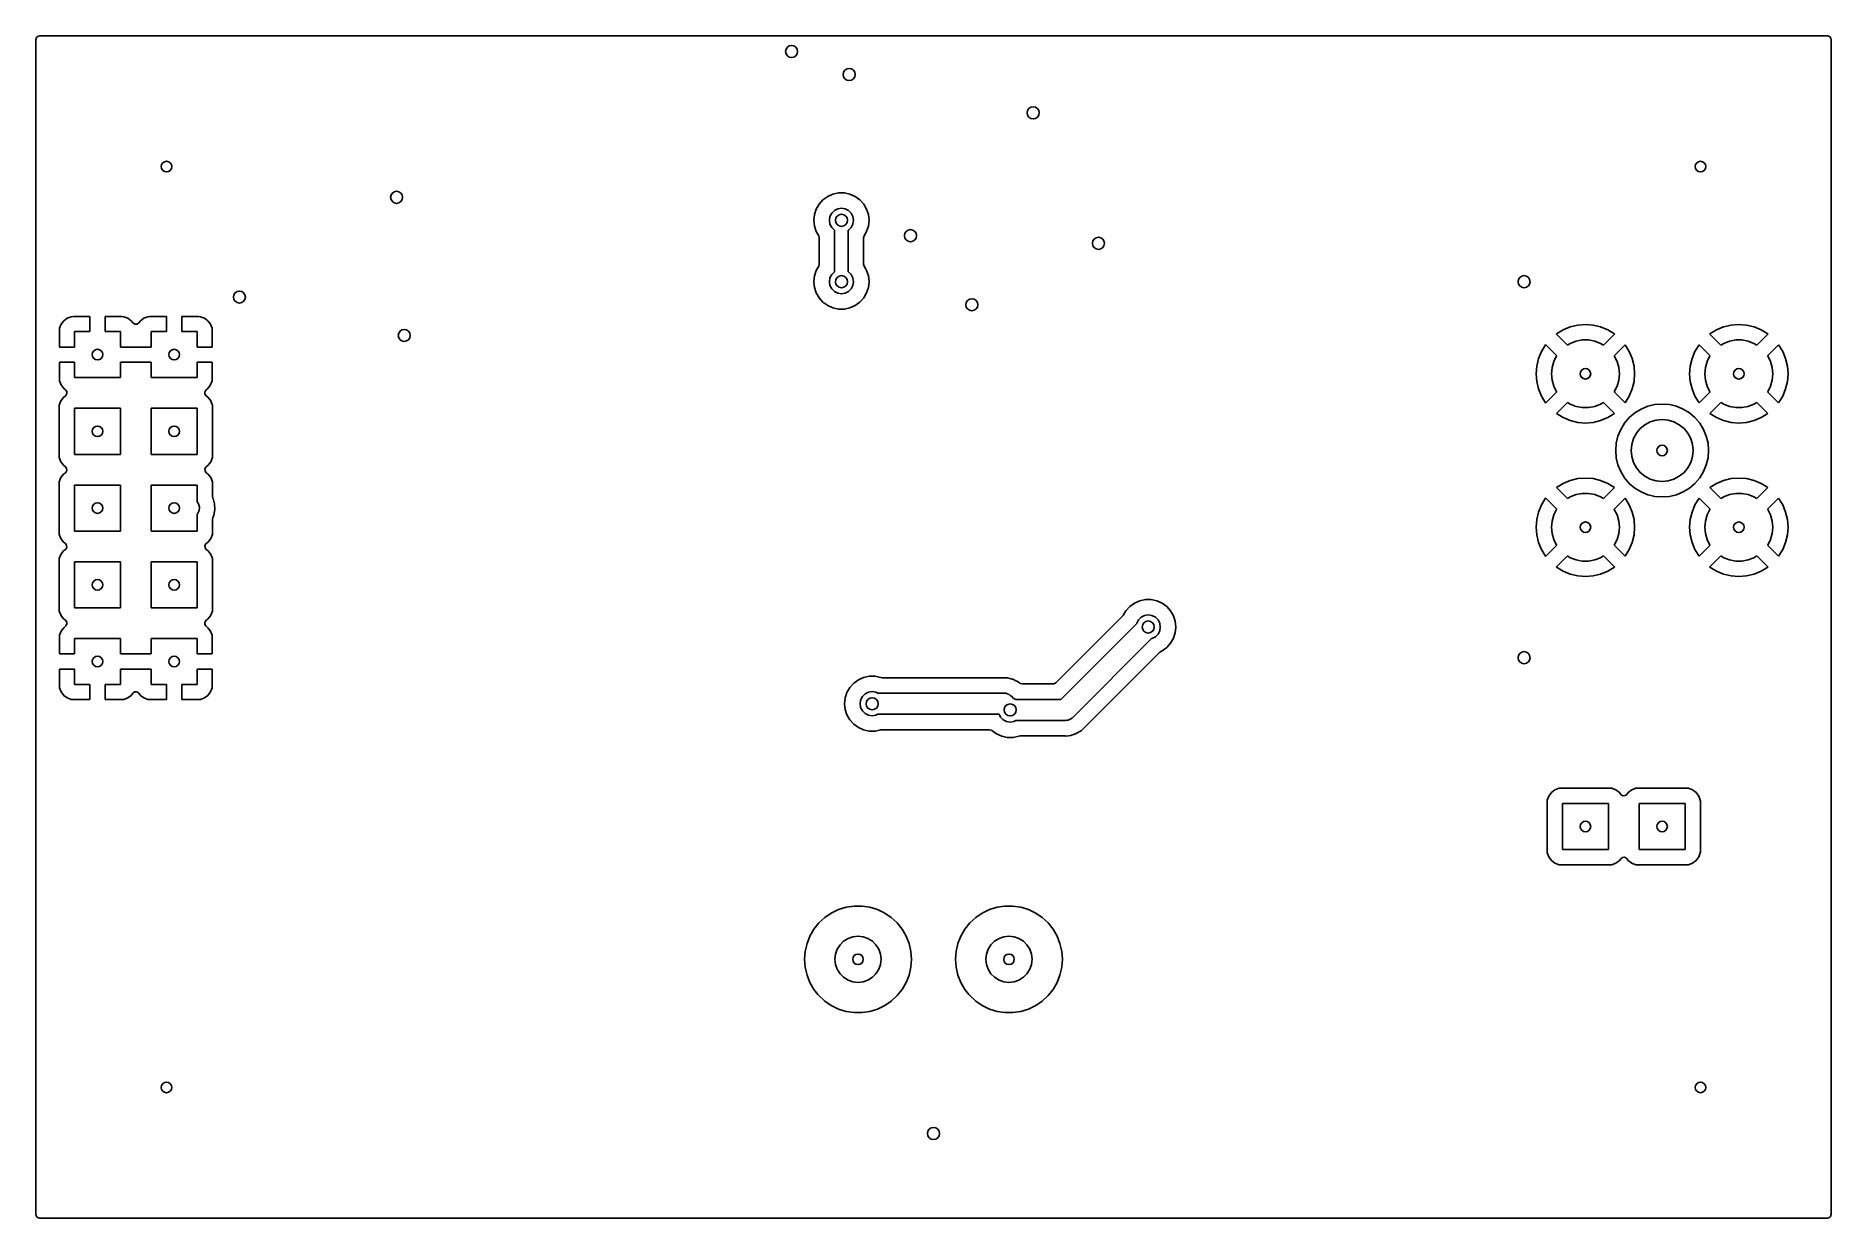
# Model space of a CAD drawing. Extents: x 0.23 to 2.57, y 0.23 to 1.77.
import ezdxf

# ---------------------------------------------------------------- set-up
doc = ezdxf.new("R2010")
doc.units = 0
doc.header["$MEASUREMENT"] = 0
doc.layers.add('BLACK', color=7, linetype='CONTINUOUS')

msp = doc.modelspace()

# ---------------------------------------------------------------- linework, layer by layer
at = {"layer": 'BLACK', "linetype": 'CONTINUOUS'}
for p, q in [((0.229705, 1.76541), (0.23048, 1.76805)), ((0.229705, 1.45), (0.229705, 1.76541)), ((0.23048, 1.76805), (0.232559, 1.76985)), ((0.232559, 1.76985), (0.234587, 1.7703)), ((0.234587, 1.7703), (2.56541, 1.7703)), ((2.56541, 1.7703), (2.56805, 1.76952)), ((2.56805, 1.76952), (2.56985, 1.76744)), ((2.56985, 1.76744), (2.5703, 1.76541)), ((2.5703, 1.76541), (2.5703, 0.234587)), ((1.2509, 1.55114), (1.24714, 1.54463)), ((1.25593, 1.55673), (1.2509, 1.55114)), ((1.26202, 1.56115), (1.25593, 1.55673)), ((1.26889, 1.5642), (1.26202, 1.56115)), ((1.27624, 1.56577), (1.26889, 1.5642)), ((1.27074, 1.54274), (1.27513, 1.54498)), ((1.27513, 1.54498), (1.28, 1.54575)), ((1.28376, 1.56577), (1.27624, 1.56577)), ((1.28, 1.54575), (1.28487, 1.54498)), ((1.29111, 1.5642), (1.28376, 1.56577)), ((1.28487, 1.54498), (1.28926, 1.54274)), ((1.29798, 1.56115), (1.29111, 1.5642)), ((1.29111, 1.5642), (1.29111, 1.5642)), ((1.30407, 1.55673), (1.29798, 1.56115)), ((1.3091, 1.55114), (1.30407, 1.55673)), ((1.31286, 1.54463), (1.3091, 1.55114)), ((1.24482, 1.53748), (1.24404, 1.53)), ((1.24404, 1.53), (1.24482, 1.52252)), ((1.24714, 1.54463), (1.24482, 1.53748)), ((1.24482, 1.53748), (1.24482, 1.53748)), ((1.24482, 1.52252), (1.24482, 1.52252)), ((1.24482, 1.52252), (1.24714, 1.51537)), ((1.24714, 1.54463), (1.24714, 1.54463)), ((1.26425, 1.53), (1.26502, 1.53487)), ((1.26502, 1.52513), (1.26425, 1.53)), ((1.26502, 1.53487), (1.26726, 1.53926)), ((1.26726, 1.52074), (1.26502, 1.52513)), ((1.26726, 1.53926), (1.27074, 1.54274)), ((1.28926, 1.54274), (1.29274, 1.53926)), ((1.29274, 1.53926), (1.29498, 1.53487)), ((1.29498, 1.52513), (1.29274, 1.52074)), ((1.29498, 1.53487), (1.29575, 1.53)), ((1.29575, 1.53), (1.29498, 1.52513)), ((1.31518, 1.53748), (1.31286, 1.54463)), ((1.31286, 1.51537), (1.31518, 1.52252)), ((1.31596, 1.53), (1.31518, 1.53748)), ((1.31518, 1.52252), (1.31596, 1.53)), ((1.24714, 1.51537), (1.24714, 1.51537)), ((1.24714, 1.51537), (1.25047, 1.50962)), ((1.25047, 1.50962), (1.25112, 1.50717)), ((1.25112, 1.50717), (1.25112, 1.47283)), ((1.27074, 1.51726), (1.26726, 1.52074)), ((1.27114, 1.51706), (1.27074, 1.51726)), ((1.27114, 1.46294), (1.27114, 1.51706)), ((1.28926, 1.51726), (1.28886, 1.51706)), ((1.28886, 1.51706), (1.28886, 1.46294)), ((1.29274, 1.52074), (1.28926, 1.51726)), ((1.30888, 1.50717), (1.30953, 1.50962)), ((1.30888, 1.47283), (1.30888, 1.50717)), ((1.30953, 1.50962), (1.31286, 1.51537)), ((1.24482, 1.45748), (1.24404, 1.45)), ((1.24714, 1.46463), (1.24482, 1.45748)), ((1.24482, 1.45748), (1.24482, 1.45748)), ((1.25047, 1.47038), (1.24714, 1.46463)), ((1.24714, 1.46463), (1.24714, 1.46463)), ((1.25112, 1.47283), (1.25047, 1.47038)), ((1.26425, 1.45), (1.26502, 1.45487)), ((1.26502, 1.45487), (1.26726, 1.45926)), ((1.26726, 1.45926), (1.27074, 1.46274)), ((1.27074, 1.46274), (1.27114, 1.46294)), ((1.28886, 1.46294), (1.28926, 1.46274)), ((1.28926, 1.46274), (1.29274, 1.45926)), ((1.29274, 1.45926), (1.29498, 1.45487)), ((1.29498, 1.45487), (1.29575, 1.45)), ((1.30953, 1.47038), (1.30888, 1.47283)), ((1.31142, 1.46712), (1.30953, 1.47038)), ((1.31286, 1.46463), (1.31142, 1.46712)), ((1.31518, 1.45748), (1.31286, 1.46463)), ((1.31596, 1.45), (1.31518, 1.45748)), ((0.229705, 1.02308), (0.229705, 1.45)), ((1.24404, 1.45), (1.24482, 1.44252)), ((1.24482, 1.44252), (1.24482, 1.44252)), ((1.24482, 1.44252), (1.24714, 1.43537)), ((1.24714, 1.43537), (1.24714, 1.43537)), ((1.24714, 1.43537), (1.2509, 1.42886)), ((1.2509, 1.42886), (1.25593, 1.42327)), ((1.26502, 1.44513), (1.26425, 1.45)), ((1.26726, 1.44074), (1.26502, 1.44513)), ((1.27074, 1.43726), (1.26726, 1.44074)), ((1.27513, 1.43502), (1.27074, 1.43726)), ((1.28, 1.43425), (1.27513, 1.43502)), ((1.28487, 1.43502), (1.28, 1.43425)), ((1.28926, 1.43726), (1.28487, 1.43502)), ((1.29274, 1.44074), (1.28926, 1.43726)), ((1.29498, 1.44513), (1.29274, 1.44074)), ((1.29575, 1.45), (1.29498, 1.44513)), ((1.30407, 1.42327), (1.3091, 1.42886)), ((1.3091, 1.42886), (1.31286, 1.43537)), ((1.31286, 1.43537), (1.31518, 1.44252)), ((1.31518, 1.44252), (1.31596, 1.45)), ((0.275772, 1.40443), (0.270469, 1.40245)), ((0.275773, 1.40443), (0.275772, 1.40443)), ((0.278116, 1.40469), (0.275773, 1.40443)), ((0.300157, 1.40469), (0.278116, 1.40469)), ((0.300157, 1.385), (0.300157, 1.40469)), ((0.341884, 1.40469), (0.319843, 1.40469)), ((0.319843, 1.40469), (0.319843, 1.385)), ((0.344227, 1.40443), (0.341884, 1.40469)), ((0.344228, 1.40443), (0.344227, 1.40443)), ((0.349531, 1.40245), (0.344228, 1.40443)), ((0.375772, 1.40443), (0.370469, 1.40245)), ((0.375773, 1.40443), (0.375772, 1.40443)), ((0.378116, 1.40469), (0.375773, 1.40443)), ((0.400157, 1.40469), (0.378116, 1.40469)), ((0.400157, 1.385), (0.400157, 1.40469)), ((0.441884, 1.40469), (0.419843, 1.40469)), ((0.419843, 1.40469), (0.419843, 1.385)), ((0.444227, 1.40443), (0.441884, 1.40469)), ((0.444228, 1.40443), (0.444227, 1.40443)), ((0.449531, 1.40245), (0.444228, 1.40443)), ((1.25593, 1.42327), (1.26202, 1.41885)), ((1.26202, 1.41885), (1.26889, 1.4158)), ((1.26889, 1.4158), (1.27624, 1.41423)), ((1.27624, 1.41423), (1.28376, 1.41423)), ((1.28376, 1.41423), (1.29111, 1.4158)), ((1.29111, 1.4158), (1.29798, 1.41885)), ((1.29798, 1.41885), (1.30407, 1.42327)), ((0.260567, 1.38923), (0.260315, 1.38688)), ((0.260315, 1.38688), (0.260315, 1.36484)), ((0.262545, 1.39453), (0.260567, 1.38923)), ((0.260567, 1.38923), (0.260567, 1.38923)), ((0.265937, 1.39906), (0.262545, 1.39453)), ((0.262545, 1.39453), (0.262545, 1.39453)), ((0.270469, 1.40245), (0.265937, 1.39906)), ((0.265937, 1.39906), (0.265937, 1.39906)), ((0.270469, 1.40245), (0.270469, 1.40245)), ((0.28, 1.36484), (0.28, 1.385)), ((0.28, 1.385), (0.300157, 1.385)), ((0.319843, 1.385), (0.34, 1.385)), ((0.34, 1.385), (0.34, 1.36484)), ((0.354062, 1.39906), (0.349531, 1.40245)), ((0.349531, 1.40245), (0.349531, 1.40245)), ((0.356092, 1.39635), (0.354062, 1.39906)), ((0.356548, 1.39583), (0.356092, 1.39635)), ((0.358962, 1.39451), (0.356548, 1.39583)), ((0.361706, 1.3947), (0.358962, 1.39451)), ((0.363908, 1.39635), (0.361706, 1.3947)), ((0.365937, 1.39906), (0.363908, 1.39635)), ((0.370469, 1.40245), (0.365937, 1.39906)), ((0.370469, 1.40245), (0.370469, 1.40245)), ((0.38, 1.36484), (0.38, 1.385)), ((0.38, 1.385), (0.400157, 1.385)), ((0.419843, 1.385), (0.44, 1.385)), ((0.44, 1.385), (0.44, 1.36484)), ((0.454062, 1.39906), (0.449531, 1.40245)), ((0.449531, 1.40245), (0.449531, 1.40245)), ((0.454063, 1.39906), (0.454062, 1.39906)), ((0.457455, 1.39453), (0.454063, 1.39906)), ((0.459433, 1.38923), (0.457455, 1.39453)), ((0.457455, 1.39453), (0.457455, 1.39453)), ((0.459685, 1.38688), (0.459433, 1.38923)), ((0.459433, 1.38923), (0.459433, 1.38923)), ((0.459685, 1.36484), (0.459685, 1.38688)), ((0.459685, 1.38688), (0.459685, 1.38688)), ((2.21228, 1.38192), (2.21213, 1.38179)), ((2.21213, 1.38179), (2.22656, 1.36736)), ((2.22087, 1.38718), (2.21228, 1.38192)), ((2.23017, 1.39103), (2.22087, 1.38718)), ((2.22087, 1.38718), (2.22087, 1.38718)), ((2.23996, 1.39338), (2.23017, 1.39103)), ((2.25, 1.39417), (2.23996, 1.39338)), ((2.26004, 1.39338), (2.25, 1.39417)), ((2.26983, 1.39103), (2.26004, 1.39338)), ((2.26004, 1.39338), (2.26004, 1.39338)), ((2.27913, 1.38718), (2.26983, 1.39103)), ((2.27344, 1.36736), (2.28787, 1.38179)), ((2.28772, 1.38192), (2.27913, 1.38718)), ((2.27913, 1.38718), (2.27913, 1.38718)), ((2.28787, 1.38179), (2.28772, 1.38192)), ((2.28772, 1.38192), (2.28772, 1.38192)), ((2.28787, 1.38179), (2.28787, 1.38179)), ((2.41228, 1.38192), (2.41213, 1.38179)), ((2.41213, 1.38179), (2.42656, 1.36736)), ((2.42087, 1.38718), (2.41228, 1.38192)), ((2.43017, 1.39103), (2.42087, 1.38718)), ((2.42087, 1.38718), (2.42087, 1.38718)), ((2.43996, 1.39338), (2.43017, 1.39103)), ((2.45, 1.39417), (2.43996, 1.39338)), ((2.46004, 1.39338), (2.45, 1.39417)), ((2.46983, 1.39103), (2.46004, 1.39338)), ((2.46004, 1.39338), (2.46004, 1.39338)), ((2.47913, 1.38718), (2.46983, 1.39103)), ((2.47344, 1.36736), (2.48787, 1.38179)), ((2.48772, 1.38192), (2.47913, 1.38718)), ((2.47913, 1.38718), (2.47913, 1.38718)), ((2.48787, 1.38179), (2.48772, 1.38192)), ((2.48772, 1.38192), (2.48772, 1.38192)), ((2.48787, 1.38179), (2.48787, 1.38179)), ((0.260315, 1.36484), (0.28, 1.36484)), ((0.34, 1.36484), (0.38, 1.36484)), ((0.44, 1.36484), (0.459685, 1.36484)), ((2.19282, 1.35913), (2.18897, 1.34983)), ((2.19808, 1.36772), (2.19282, 1.35913)), ((2.19282, 1.35913), (2.19282, 1.35913)), ((2.19821, 1.36787), (2.19808, 1.36772)), ((2.21252, 1.35356), (2.19821, 1.36787)), ((2.22656, 1.36736), (2.23026, 1.36965)), ((2.23026, 1.36965), (2.23788, 1.3726)), ((2.23788, 1.3726), (2.24591, 1.3741)), ((2.24591, 1.3741), (2.25409, 1.3741)), ((2.25409, 1.3741), (2.26212, 1.3726)), ((2.26212, 1.3726), (2.26974, 1.36965)), ((2.26974, 1.36965), (2.27344, 1.36736)), ((2.30179, 1.36787), (2.28748, 1.35356)), ((2.30192, 1.36772), (2.30179, 1.36787)), ((2.30179, 1.36787), (2.30179, 1.36787)), ((2.30718, 1.35913), (2.30192, 1.36772)), ((2.30192, 1.36772), (2.30192, 1.36772)), ((2.31103, 1.34983), (2.30718, 1.35913)), ((2.30718, 1.35913), (2.30718, 1.35913)), ((2.39282, 1.35913), (2.38897, 1.34983)), ((2.39808, 1.36772), (2.39282, 1.35913)), ((2.39282, 1.35913), (2.39282, 1.35913)), ((2.39821, 1.36787), (2.39808, 1.36772)), ((2.41252, 1.35356), (2.39821, 1.36787)), ((2.42656, 1.36736), (2.43026, 1.36965)), ((2.43026, 1.36965), (2.43788, 1.3726)), ((2.43788, 1.3726), (2.44591, 1.3741)), ((2.44591, 1.3741), (2.45409, 1.3741)), ((2.45409, 1.3741), (2.46212, 1.3726)), ((2.46212, 1.3726), (2.46974, 1.36965)), ((2.46974, 1.36965), (2.47344, 1.36736)), ((2.50179, 1.36787), (2.48748, 1.35356)), ((2.50192, 1.36772), (2.50179, 1.36787)), ((2.50179, 1.36787), (2.50179, 1.36787)), ((2.50718, 1.35913), (2.50192, 1.36772)), ((2.50192, 1.36772), (2.50192, 1.36772)), ((2.51103, 1.34983), (2.50718, 1.35913)), ((2.50718, 1.35913), (2.50718, 1.35913)), ((0.28, 1.34516), (0.260315, 1.34516)), ((0.260315, 1.34516), (0.260315, 1.32312)), ((0.28, 1.325), (0.28, 1.34516)), ((0.38, 1.34516), (0.34, 1.34516)), ((0.34, 1.34516), (0.34, 1.325)), ((0.38, 1.325), (0.38, 1.34516)), ((0.459685, 1.34516), (0.44, 1.34516)), ((0.44, 1.34516), (0.44, 1.325)), ((0.459685, 1.33), (0.459685, 1.34516)), ((2.18662, 1.34004), (2.18583, 1.33)), ((2.18897, 1.34983), (2.18662, 1.34004)), ((2.20571, 1.33), (2.20646, 1.33814)), ((2.20646, 1.33814), (2.2087, 1.346)), ((2.2087, 1.346), (2.21234, 1.35332)), ((2.21234, 1.35332), (2.21252, 1.35356)), ((2.28748, 1.35356), (2.28766, 1.35332)), ((2.28766, 1.35332), (2.2913, 1.346)), ((2.2913, 1.346), (2.29354, 1.33814)), ((2.29354, 1.33814), (2.29429, 1.33)), ((2.31338, 1.34004), (2.31103, 1.34983)), ((2.31417, 1.33), (2.31338, 1.34004)), ((2.38662, 1.34004), (2.38583, 1.33)), ((2.38897, 1.34983), (2.38662, 1.34004)), ((2.40571, 1.33), (2.40646, 1.33814)), ((2.40646, 1.33814), (2.4087, 1.346)), ((2.4087, 1.346), (2.41234, 1.35332)), ((2.41234, 1.35332), (2.41252, 1.35356)), ((2.48748, 1.35356), (2.48766, 1.35332)), ((2.48766, 1.35332), (2.4913, 1.346)), ((2.4913, 1.346), (2.49354, 1.33814)), ((2.49354, 1.33814), (2.49429, 1.33)), ((2.51338, 1.34004), (2.51103, 1.34983)), ((2.51417, 1.33), (2.51338, 1.34004)), ((0.260315, 1.32312), (0.260567, 1.32077)), ((0.260567, 1.32077), (0.260567, 1.32077)), ((0.260567, 1.32077), (0.262545, 1.31547)), ((0.262545, 1.31547), (0.262545, 1.31547)), ((0.262545, 1.31547), (0.265937, 1.31094)), ((0.265937, 1.31094), (0.268369, 1.30912)), ((0.34, 1.325), (0.28, 1.325)), ((0.44, 1.325), (0.38, 1.325)), ((0.451631, 1.30912), (0.454063, 1.31094)), ((0.454063, 1.31094), (0.457455, 1.31547)), ((0.454063, 1.31094), (0.454063, 1.31094)), ((0.457455, 1.31547), (0.459433, 1.32077)), ((0.457455, 1.31547), (0.457455, 1.31547)), ((0.459433, 1.32077), (0.459685, 1.32312)), ((0.459433, 1.32077), (0.459433, 1.32077)), ((0.459685, 1.32312), (0.459685, 1.33)), ((0.459685, 1.32312), (0.459685, 1.32312)), ((2.18583, 1.33), (2.18662, 1.31996)), ((2.18662, 1.31996), (2.18897, 1.31017)), ((2.20646, 1.32186), (2.20571, 1.33)), ((2.2087, 1.314), (2.20646, 1.32186)), ((2.21234, 1.30668), (2.2087, 1.314)), ((2.2913, 1.314), (2.28766, 1.30668)), ((2.29354, 1.32186), (2.2913, 1.314)), ((2.29429, 1.33), (2.29354, 1.32186)), ((2.31103, 1.31017), (2.31338, 1.31996)), ((2.31338, 1.31996), (2.31417, 1.33)), ((2.38583, 1.33), (2.38662, 1.31996)), ((2.38662, 1.31996), (2.38897, 1.31017)), ((2.40646, 1.32186), (2.40571, 1.33)), ((2.4087, 1.314), (2.40646, 1.32186)), ((2.41234, 1.30668), (2.4087, 1.314)), ((2.4913, 1.314), (2.48766, 1.30668)), ((2.49354, 1.32186), (2.4913, 1.314)), ((2.49429, 1.33), (2.49354, 1.32186)), ((2.51103, 1.31017), (2.51338, 1.31996)), ((2.51338, 1.31996), (2.51417, 1.33)), ((0.260237, 1.2893), (0.25998, 1.28692)), ((0.262248, 1.29469), (0.260237, 1.2893)), ((0.260237, 1.2893), (0.260237, 1.2893)), ((0.265698, 1.2993), (0.262248, 1.29469)), ((0.268369, 1.3013), (0.265698, 1.2993)), ((0.265698, 1.2993), (0.265698, 1.2993)), ((0.265698, 1.2993), (0.265698, 1.2993)), ((0.265698, 1.2993), (0.265698, 1.2993)), ((0.268369, 1.30912), (0.270018, 1.30692)), ((0.268895, 1.30176), (0.268369, 1.3013)), ((0.270214, 1.30417), (0.268895, 1.30176)), ((0.270018, 1.30692), (0.270214, 1.30417)), ((0.449786, 1.30625), (0.451105, 1.30866)), ((0.449982, 1.3035), (0.449786, 1.30625)), ((0.451631, 1.3013), (0.449982, 1.3035)), ((0.451105, 1.30866), (0.451631, 1.30912)), ((0.454302, 1.2993), (0.451631, 1.3013)), ((0.457752, 1.29469), (0.454302, 1.2993)), ((0.458652, 1.29228), (0.457752, 1.29469)), ((0.459571, 1.28982), (0.458652, 1.29228)), ((0.459763, 1.2893), (0.459571, 1.28982)), ((0.459888, 1.28814), (0.459763, 1.2893)), ((0.46002, 1.28692), (0.459888, 1.28814)), ((2.18897, 1.31017), (2.19282, 1.30087)), ((2.19282, 1.30087), (2.19282, 1.30087)), ((2.19282, 1.30087), (2.19808, 1.29228)), ((2.19808, 1.29228), (2.19808, 1.29228)), ((2.19808, 1.29228), (2.19821, 1.29213)), ((2.19821, 1.29213), (2.21252, 1.30644)), ((2.19821, 1.29213), (2.19821, 1.29213)), ((2.22656, 1.29264), (2.21213, 1.27821)), ((2.21252, 1.30644), (2.21234, 1.30668)), ((2.23026, 1.29035), (2.22656, 1.29264)), ((2.23788, 1.2874), (2.23026, 1.29035)), ((2.24591, 1.2859), (2.23788, 1.2874)), ((2.26212, 1.2874), (2.25409, 1.2859)), ((2.26974, 1.29035), (2.26212, 1.2874)), ((2.27344, 1.29264), (2.26974, 1.29035)), ((2.28787, 1.27821), (2.27344, 1.29264)), ((2.28766, 1.30668), (2.28748, 1.30644)), ((2.28748, 1.30644), (2.30179, 1.29213)), ((2.30179, 1.29213), (2.30192, 1.29228)), ((2.30192, 1.29228), (2.30718, 1.30087)), ((2.30718, 1.30087), (2.31103, 1.31017)), ((2.30718, 1.30087), (2.30718, 1.30087)), ((2.33129, 1.2876), (2.32251, 1.28396)), ((2.34053, 1.28982), (2.33129, 1.2876)), ((2.35, 1.29056), (2.34053, 1.28982)), ((2.35947, 1.28982), (2.35, 1.29056)), ((2.36871, 1.2876), (2.35947, 1.28982)), ((2.35947, 1.28982), (2.35947, 1.28982)), ((2.37749, 1.28396), (2.36871, 1.2876)), ((2.38897, 1.31017), (2.39282, 1.30087)), ((2.39282, 1.30087), (2.39282, 1.30087)), ((2.39282, 1.30087), (2.39808, 1.29228)), ((2.39808, 1.29228), (2.39808, 1.29228)), ((2.39808, 1.29228), (2.39821, 1.29213)), ((2.39821, 1.29213), (2.41252, 1.30644)), ((2.39821, 1.29213), (2.39821, 1.29213)), ((2.42656, 1.29264), (2.41213, 1.27821)), ((2.41252, 1.30644), (2.41234, 1.30668)), ((2.43026, 1.29035), (2.42656, 1.29264)), ((2.43788, 1.2874), (2.43026, 1.29035)), ((2.44591, 1.2859), (2.43788, 1.2874)), ((2.46212, 1.2874), (2.45409, 1.2859)), ((2.46974, 1.29035), (2.46212, 1.2874)), ((2.47344, 1.29264), (2.46974, 1.29035)), ((2.48787, 1.27821), (2.47344, 1.29264)), ((2.48766, 1.30668), (2.48748, 1.30644)), ((2.48748, 1.30644), (2.50179, 1.29213)), ((2.50179, 1.29213), (2.50192, 1.29228)), ((2.50192, 1.29228), (2.50718, 1.30087)), ((2.50718, 1.30087), (2.51103, 1.31017)), ((2.50718, 1.30087), (2.50718, 1.30087)), ((0.25998, 1.28692), (0.25998, 1.22308)), ((0.28, 1.225), (0.28, 1.285)), ((0.28, 1.285), (0.34, 1.285)), ((0.34, 1.285), (0.34, 1.225)), ((0.38, 1.225), (0.38, 1.285)), ((0.38, 1.285), (0.44, 1.285)), ((0.44, 1.285), (0.44, 1.225)), ((0.46002, 1.28691), (0.46002, 1.28692)), ((0.46002, 1.23), (0.46002, 1.28691)), ((2.21213, 1.27821), (2.21213, 1.27821)), ((2.21213, 1.27821), (2.21228, 1.27808)), ((2.21228, 1.27808), (2.21228, 1.27808)), ((2.21228, 1.27808), (2.22087, 1.27282)), ((2.22087, 1.27282), (2.22087, 1.27282)), ((2.22087, 1.27282), (2.23017, 1.26897)), ((2.23017, 1.26897), (2.23996, 1.26662)), ((2.23996, 1.26662), (2.23996, 1.26662)), ((2.23996, 1.26662), (2.25, 1.26583)), ((2.25409, 1.2859), (2.24591, 1.2859)), ((2.25, 1.26583), (2.26004, 1.26662)), ((2.26004, 1.26662), (2.26983, 1.26897)), ((2.26983, 1.26897), (2.27913, 1.27282)), ((2.27913, 1.27282), (2.28772, 1.27808)), ((2.27913, 1.27282), (2.27913, 1.27282)), ((2.28772, 1.27808), (2.28787, 1.27821)), ((2.30101, 1.2656), (2.29604, 1.25749)), ((2.30718, 1.27282), (2.30101, 1.2656)), ((2.30101, 1.2656), (2.30101, 1.2656)), ((2.3144, 1.27899), (2.30718, 1.27282)), ((2.32251, 1.28396), (2.3144, 1.27899)), ((2.3144, 1.27899), (2.3144, 1.27899)), ((2.32758, 1.26355), (2.33456, 1.26728)), ((2.33456, 1.26728), (2.34213, 1.26958)), ((2.34213, 1.26958), (2.35, 1.27035)), ((2.35, 1.27035), (2.35787, 1.26958)), ((2.35787, 1.26958), (2.36544, 1.26728)), ((2.36544, 1.26728), (2.37242, 1.26355)), ((2.3856, 1.27899), (2.37749, 1.28396)), ((2.39282, 1.27282), (2.3856, 1.27899)), ((2.3856, 1.27899), (2.3856, 1.27899)), ((2.3856, 1.27899), (2.3856, 1.27899)), ((2.3856, 1.27899), (2.3856, 1.27899)), ((2.39899, 1.2656), (2.39282, 1.27282)), ((2.40396, 1.25749), (2.39899, 1.2656)), ((2.39899, 1.2656), (2.39899, 1.2656)), ((2.39899, 1.2656), (2.39899, 1.2656)), ((2.39899, 1.2656), (2.39899, 1.2656)), ((2.41213, 1.27821), (2.41213, 1.27821)), ((2.41213, 1.27821), (2.41228, 1.27808)), ((2.41228, 1.27808), (2.41228, 1.27808)), ((2.41228, 1.27808), (2.42087, 1.27282)), ((2.42087, 1.27282), (2.42087, 1.27282)), ((2.42087, 1.27282), (2.43017, 1.26897)), ((2.43017, 1.26897), (2.43996, 1.26662)), ((2.43996, 1.26662), (2.43996, 1.26662)), ((2.43996, 1.26662), (2.45, 1.26583)), ((2.45409, 1.2859), (2.44591, 1.2859)), ((2.45, 1.26583), (2.46004, 1.26662)), ((2.46004, 1.26662), (2.46983, 1.26897)), ((2.46983, 1.26897), (2.47913, 1.27282)), ((2.47913, 1.27282), (2.48772, 1.27808)), ((2.47913, 1.27282), (2.47913, 1.27282)), ((2.48772, 1.27808), (2.48787, 1.27821)), ((2.2924, 1.24871), (2.29018, 1.23947)), ((2.29604, 1.25749), (2.2924, 1.24871)), ((2.31042, 1.23787), (2.31272, 1.24544)), ((2.31272, 1.24544), (2.31645, 1.25242)), ((2.31645, 1.25242), (2.32147, 1.25853)), ((2.32147, 1.25853), (2.32758, 1.26355)), ((2.37242, 1.26355), (2.37853, 1.25853)), ((2.37853, 1.25853), (2.38355, 1.25242)), ((2.38355, 1.25242), (2.38728, 1.24544)), ((2.38728, 1.24544), (2.38958, 1.23787)), ((2.4076, 1.24871), (2.40396, 1.25749)), ((2.40396, 1.25749), (2.40396, 1.25749)), ((2.40982, 1.23947), (2.4076, 1.24871)), ((0.25998, 1.22308), (0.260237, 1.2207)), ((0.260237, 1.2207), (0.260237, 1.2207)), ((0.260237, 1.2207), (0.262248, 1.21531)), ((0.34, 1.225), (0.28, 1.225)), ((0.44, 1.225), (0.38, 1.225)), ((0.457752, 1.21531), (0.459763, 1.2207)), ((0.459763, 1.2207), (0.459905, 1.22202)), ((0.459905, 1.22202), (0.46002, 1.22308)), ((0.46002, 1.22309), (0.46002, 1.23)), ((0.46002, 1.22308), (0.46002, 1.22309)), ((2.29018, 1.23947), (2.28944, 1.23)), ((2.28944, 1.23), (2.29018, 1.22053)), ((2.29018, 1.22053), (2.2924, 1.21129)), ((2.30965, 1.23), (2.31042, 1.23787)), ((2.31042, 1.22213), (2.30965, 1.23)), ((2.31272, 1.21456), (2.31042, 1.22213)), ((2.38958, 1.22213), (2.38728, 1.21456)), ((2.38958, 1.23787), (2.39035, 1.23)), ((2.39035, 1.23), (2.38958, 1.22213)), ((2.4076, 1.21129), (2.40982, 1.22053)), ((2.41056, 1.23), (2.40982, 1.23947)), ((2.40982, 1.22053), (2.41056, 1.23)), ((0.262248, 1.19469), (0.260237, 1.1893)), ((0.262248, 1.21531), (0.265698, 1.2107)), ((0.265698, 1.1993), (0.262248, 1.19469)), ((0.265698, 1.2107), (0.265698, 1.2107)), ((0.265698, 1.2107), (0.265698, 1.2107)), ((0.265698, 1.2107), (0.26809, 1.20891)), ((0.26809, 1.20109), (0.265698, 1.1993)), ((0.26809, 1.20891), (0.269738, 1.20671)), ((0.268616, 1.20155), (0.26809, 1.20109)), ((0.269935, 1.20396), (0.268616, 1.20155)), ((0.269738, 1.20671), (0.269935, 1.20396)), ((0.450065, 1.20604), (0.451384, 1.20845)), ((0.450262, 1.20329), (0.450065, 1.20604)), ((0.45191, 1.20109), (0.450262, 1.20329)), ((0.451384, 1.20845), (0.45191, 1.20891)), ((0.45191, 1.20891), (0.454302, 1.2107)), ((0.454302, 1.1993), (0.45191, 1.20109)), ((0.454302, 1.2107), (0.457752, 1.21531)), ((0.457752, 1.19469), (0.454302, 1.1993)), ((0.459763, 1.1893), (0.457752, 1.19469)), ((2.25, 1.19417), (2.23996, 1.19338)), ((2.26004, 1.19338), (2.25, 1.19417)), ((2.2924, 1.21129), (2.29604, 1.20251)), ((2.29604, 1.20251), (2.30101, 1.1944)), ((2.30101, 1.1944), (2.30101, 1.1944)), ((2.30101, 1.1944), (2.30101, 1.1944)), ((2.30101, 1.1944), (2.30101, 1.1944)), ((2.30101, 1.1944), (2.30718, 1.18718)), ((2.31645, 1.20758), (2.31272, 1.21456)), ((2.32147, 1.20147), (2.31645, 1.20758)), ((2.32758, 1.19645), (2.32147, 1.20147)), ((2.33456, 1.19272), (2.32758, 1.19645)), ((2.37242, 1.19645), (2.36544, 1.19272)), ((2.37853, 1.20147), (2.37242, 1.19645)), ((2.38355, 1.20758), (2.37853, 1.20147)), ((2.38728, 1.21456), (2.38355, 1.20758)), ((2.39282, 1.18718), (2.39899, 1.1944)), ((2.39899, 1.1944), (2.40396, 1.20251)), ((2.40396, 1.20251), (2.4076, 1.21129)), ((2.45, 1.19417), (2.43996, 1.19338)), ((2.46004, 1.19338), (2.45, 1.19417)), ((0.260237, 1.1893), (0.25998, 1.18692)), ((0.25998, 1.18692), (0.25998, 1.12308)), ((0.260237, 1.1893), (0.260237, 1.1893)), ((0.28, 1.125), (0.28, 1.185)), ((0.28, 1.185), (0.34, 1.185)), ((0.34, 1.185), (0.34, 1.125)), ((0.38, 1.125), (0.38, 1.185)), ((0.38, 1.185), (0.44, 1.185)), ((0.44, 1.185), (0.44, 1.1631)), ((0.459888, 1.18814), (0.459763, 1.1893)), ((0.46002, 1.18692), (0.459888, 1.18814)), ((0.46002, 1.18691), (0.46002, 1.18692)), ((0.46002, 1.16997), (0.46002, 1.18691)), ((2.21228, 1.18192), (2.21213, 1.18179)), ((2.21213, 1.18179), (2.22656, 1.16736)), ((2.22087, 1.18718), (2.21228, 1.18192)), ((2.23017, 1.19103), (2.22087, 1.18718)), ((2.22087, 1.18718), (2.22087, 1.18718)), ((2.23996, 1.19338), (2.23017, 1.19103)), ((2.23026, 1.16965), (2.23788, 1.1726)), ((2.23788, 1.1726), (2.24591, 1.1741)), ((2.24591, 1.1741), (2.25409, 1.1741)), ((2.25409, 1.1741), (2.26212, 1.1726)), ((2.26983, 1.19103), (2.26004, 1.19338)), ((2.26004, 1.19338), (2.26004, 1.19338)), ((2.26212, 1.1726), (2.26974, 1.16965)), ((2.27913, 1.18718), (2.26983, 1.19103)), ((2.27344, 1.16736), (2.28787, 1.18179)), ((2.28772, 1.18192), (2.27913, 1.18718)), ((2.27913, 1.18718), (2.27913, 1.18718)), ((2.28787, 1.18179), (2.28772, 1.18192)), ((2.28772, 1.18192), (2.28772, 1.18192)), ((2.28787, 1.18179), (2.28787, 1.18179)), ((2.30718, 1.18718), (2.3144, 1.18101)), ((2.3144, 1.18101), (2.3144, 1.18101)), ((2.3144, 1.18101), (2.3144, 1.18101)), ((2.3144, 1.18101), (2.3144, 1.18101)), ((2.3144, 1.18101), (2.32251, 1.17604)), ((2.32251, 1.17604), (2.33129, 1.1724)), ((2.33129, 1.1724), (2.3336, 1.17185)), ((2.3336, 1.17185), (2.34053, 1.17018)), ((2.34213, 1.19042), (2.33456, 1.19272)), ((2.35, 1.18965), (2.34213, 1.19042)), ((2.35787, 1.19042), (2.35, 1.18965)), ((2.36544, 1.19272), (2.35787, 1.19042)), ((2.35947, 1.17018), (2.36871, 1.1724)), ((2.36871, 1.1724), (2.37749, 1.17604)), ((2.37749, 1.17604), (2.3856, 1.18101)), ((2.3856, 1.18101), (2.39282, 1.18718)), ((2.41228, 1.18192), (2.41213, 1.18179)), ((2.41213, 1.18179), (2.42656, 1.16736)), ((2.42087, 1.18718), (2.41228, 1.18192)), ((2.43017, 1.19103), (2.42087, 1.18718)), ((2.42087, 1.18718), (2.42087, 1.18718)), ((2.43996, 1.19338), (2.43017, 1.19103)), ((2.43026, 1.16965), (2.43788, 1.1726)), ((2.43788, 1.1726), (2.44591, 1.1741)), ((2.44591, 1.1741), (2.45409, 1.1741)), ((2.45409, 1.1741), (2.46212, 1.1726)), ((2.46983, 1.19103), (2.46004, 1.19338)), ((2.46004, 1.19338), (2.46004, 1.19338)), ((2.46212, 1.1726), (2.46974, 1.16965)), ((2.47913, 1.18718), (2.46983, 1.19103)), ((2.47344, 1.16736), (2.48787, 1.18179)), ((2.48772, 1.18192), (2.47913, 1.18718)), ((2.47913, 1.18718), (2.47913, 1.18718)), ((2.48787, 1.18179), (2.48772, 1.18192)), ((2.48772, 1.18192), (2.48772, 1.18192)), ((2.48787, 1.18179), (2.48787, 1.18179)), ((0.44, 1.1631), (0.441674, 1.16054)), ((0.440591, 1.14746), (0.44, 1.14682)), ((0.442413, 1.15162), (0.440591, 1.14746)), ((0.441674, 1.16054), (0.442788, 1.15614)), ((0.442788, 1.15614), (0.442413, 1.15162)), ((0.46055, 1.16783), (0.46002, 1.16997)), ((0.460567, 1.16776), (0.460541, 1.16783)), ((0.460541, 1.16783), (0.46055, 1.16783)), ((0.460588, 1.16768), (0.460567, 1.16776)), ((0.460639, 1.16758), (0.460588, 1.16768)), ((0.462606, 1.1605), (0.460639, 1.16758)), ((0.460639, 1.16758), (0.460639, 1.16758)), ((0.461814, 1.1459), (0.463004, 1.15316)), ((0.463004, 1.15316), (0.462606, 1.1605)), ((2.18897, 1.14983), (2.18662, 1.14004)), ((2.19282, 1.15913), (2.18897, 1.14983)), ((2.19808, 1.16772), (2.19282, 1.15913)), ((2.19282, 1.15913), (2.19282, 1.15913)), ((2.19821, 1.16787), (2.19808, 1.16772)), ((2.21252, 1.15356), (2.19821, 1.16787)), ((2.2087, 1.146), (2.21234, 1.15332)), ((2.21234, 1.15332), (2.21252, 1.15356)), ((2.22656, 1.16736), (2.23026, 1.16965)), ((2.26974, 1.16965), (2.27344, 1.16736)), ((2.30179, 1.16787), (2.28748, 1.15356)), ((2.28748, 1.15356), (2.28766, 1.15332)), ((2.28766, 1.15332), (2.2913, 1.146)), ((2.30192, 1.16772), (2.30179, 1.16787)), ((2.30179, 1.16787), (2.30179, 1.16787)), ((2.30718, 1.15913), (2.30192, 1.16772)), ((2.30192, 1.16772), (2.30192, 1.16772)), ((2.31103, 1.14983), (2.30718, 1.15913)), ((2.30718, 1.15913), (2.30718, 1.15913)), ((2.31338, 1.14004), (2.31103, 1.14983)), ((2.34053, 1.17018), (2.35, 1.16944)), ((2.35, 1.16944), (2.35947, 1.17018)), ((2.38897, 1.14983), (2.38662, 1.14004)), ((2.39282, 1.15913), (2.38897, 1.14983)), ((2.39808, 1.16772), (2.39282, 1.15913)), ((2.39282, 1.15913), (2.39282, 1.15913)), ((2.39821, 1.16787), (2.39808, 1.16772)), ((2.41252, 1.15356), (2.39821, 1.16787)), ((2.4087, 1.146), (2.41234, 1.15332)), ((2.41234, 1.15332), (2.41252, 1.15356)), ((2.42656, 1.16736), (2.43026, 1.16965)), ((2.46974, 1.16965), (2.47344, 1.16736)), ((2.50179, 1.16787), (2.48748, 1.15356)), ((2.48748, 1.15356), (2.48766, 1.15332)), ((2.48766, 1.15332), (2.4913, 1.146)), ((2.50192, 1.16772), (2.50179, 1.16787)), ((2.50179, 1.16787), (2.50179, 1.16787)), ((2.50718, 1.15913), (2.50192, 1.16772)), ((2.50192, 1.16772), (2.50192, 1.16772)), ((2.51103, 1.14983), (2.50718, 1.15913)), ((2.50718, 1.15913), (2.50718, 1.15913)), ((2.51338, 1.14004), (2.51103, 1.14983)), ((0.34, 1.125), (0.28, 1.125)), ((0.44, 1.125), (0.38, 1.125)), ((0.44, 1.14682), (0.44, 1.125)), ((0.46002, 1.14046), (0.460366, 1.14227)), ((0.46002, 1.13), (0.46002, 1.14046)), ((0.46002, 1.12309), (0.46002, 1.13)), ((0.460366, 1.14227), (0.461814, 1.1459)), ((2.18662, 1.14004), (2.18583, 1.13)), ((2.18583, 1.13), (2.18662, 1.11996)), ((2.20571, 1.13), (2.20646, 1.13814)), ((2.20646, 1.12186), (2.20571, 1.13)), ((2.20646, 1.13814), (2.2087, 1.146)), ((2.2913, 1.146), (2.29354, 1.13814)), ((2.29354, 1.13814), (2.29429, 1.13)), ((2.29429, 1.13), (2.29354, 1.12186)), ((2.31417, 1.13), (2.31338, 1.14004)), ((2.31338, 1.11996), (2.31417, 1.13)), ((2.38662, 1.14004), (2.38583, 1.13)), ((2.38583, 1.13), (2.38662, 1.11996)), ((2.40571, 1.13), (2.40646, 1.13814)), ((2.40646, 1.12186), (2.40571, 1.13)), ((2.40646, 1.13814), (2.4087, 1.146)), ((2.4913, 1.146), (2.49354, 1.13814)), ((2.49354, 1.13814), (2.49429, 1.13)), ((2.49429, 1.13), (2.49354, 1.12186)), ((2.51417, 1.13), (2.51338, 1.14004)), ((2.51338, 1.11996), (2.51417, 1.13)), ((0.25998, 1.12308), (0.260237, 1.1207)), ((0.260237, 1.1207), (0.260237, 1.1207)), ((0.260237, 1.1207), (0.261415, 1.11754)), ((0.261415, 1.11754), (0.262248, 1.11531)), ((0.262248, 1.11531), (0.265698, 1.1107)), ((0.265698, 1.1107), (0.265698, 1.1107)), ((0.265698, 1.1107), (0.265698, 1.1107)), ((0.265698, 1.1107), (0.26809, 1.10891)), ((0.26809, 1.10109), (0.265698, 1.0993)), ((0.26809, 1.10891), (0.269738, 1.10671)), ((0.268616, 1.10155), (0.26809, 1.10109)), ((0.269935, 1.10396), (0.268616, 1.10155)), ((0.269738, 1.10671), (0.269935, 1.10396)), ((0.450065, 1.10604), (0.451384, 1.10845)), ((0.450262, 1.10329), (0.450065, 1.10604)), ((0.45191, 1.10109), (0.450262, 1.10329)), ((0.451384, 1.10845), (0.45191, 1.10891)), ((0.45191, 1.10891), (0.454302, 1.1107)), ((0.454302, 1.0993), (0.45191, 1.10109)), ((0.454302, 1.1107), (0.457752, 1.11531)), ((0.457752, 1.11531), (0.459763, 1.1207)), ((0.459763, 1.1207), (0.459905, 1.12202)), ((0.459905, 1.12202), (0.46002, 1.12308)), ((0.46002, 1.12308), (0.46002, 1.12309)), ((2.18662, 1.11996), (2.18897, 1.11017)), ((2.18897, 1.11017), (2.19282, 1.10087)), ((2.19282, 1.10087), (2.19282, 1.10087)), ((2.19282, 1.10087), (2.19808, 1.09228)), ((2.19821, 1.09213), (2.21252, 1.10644)), ((2.2087, 1.114), (2.20646, 1.12186)), ((2.21234, 1.10668), (2.2087, 1.114)), ((2.21252, 1.10644), (2.21234, 1.10668)), ((2.28766, 1.10668), (2.28748, 1.10644)), ((2.28748, 1.10644), (2.30179, 1.09213)), ((2.2913, 1.114), (2.28766, 1.10668)), ((2.29354, 1.12186), (2.2913, 1.114)), ((2.30192, 1.09228), (2.30718, 1.10087)), ((2.30718, 1.10087), (2.31103, 1.11017)), ((2.30718, 1.10087), (2.30718, 1.10087)), ((2.31103, 1.11017), (2.31338, 1.11996)), ((2.38662, 1.11996), (2.38897, 1.11017)), ((2.38897, 1.11017), (2.39282, 1.10087)), ((2.39282, 1.10087), (2.39282, 1.10087)), ((2.39282, 1.10087), (2.39808, 1.09228)), ((2.39821, 1.09213), (2.41252, 1.10644)), ((2.4087, 1.114), (2.40646, 1.12186)), ((2.41234, 1.10668), (2.4087, 1.114)), ((2.41252, 1.10644), (2.41234, 1.10668)), ((2.48766, 1.10668), (2.48748, 1.10644)), ((2.48748, 1.10644), (2.50179, 1.09213)), ((2.4913, 1.114), (2.48766, 1.10668)), ((2.49354, 1.12186), (2.4913, 1.114)), ((2.50192, 1.09228), (2.50718, 1.10087)), ((2.50718, 1.10087), (2.51103, 1.11017)), ((2.50718, 1.10087), (2.50718, 1.10087)), ((2.51103, 1.11017), (2.51338, 1.11996)), ((0.260237, 1.0893), (0.25998, 1.08692)), ((0.25998, 1.08692), (0.25998, 1.02308)), ((0.262248, 1.09469), (0.260237, 1.0893)), ((0.260237, 1.0893), (0.260237, 1.0893)), ((0.265698, 1.0993), (0.262248, 1.09469)), ((0.28, 1.025), (0.28, 1.085)), ((0.28, 1.085), (0.34, 1.085)), ((0.34, 1.085), (0.34, 1.025)), ((0.38, 1.025), (0.38, 1.085)), ((0.38, 1.085), (0.44, 1.085)), ((0.44, 1.085), (0.44, 1.025)), ((0.457752, 1.09469), (0.454302, 1.0993)), ((0.459763, 1.0893), (0.457752, 1.09469)), ((0.459888, 1.08814), (0.459763, 1.0893)), ((0.46002, 1.08692), (0.459888, 1.08814)), ((0.46002, 1.08691), (0.46002, 1.08692)), ((0.46002, 1.02309), (0.46002, 1.08691)), ((2.19808, 1.09228), (2.19808, 1.09228)), ((2.19808, 1.09228), (2.19821, 1.09213)), ((2.19821, 1.09213), (2.19821, 1.09213)), ((2.22656, 1.09264), (2.21213, 1.07821)), ((2.21213, 1.07821), (2.21213, 1.07821)), ((2.21213, 1.07821), (2.21228, 1.07808)), ((2.21228, 1.07808), (2.21228, 1.07808)), ((2.21228, 1.07808), (2.22087, 1.07282)), ((2.23026, 1.09035), (2.22656, 1.09264)), ((2.23788, 1.0874), (2.23026, 1.09035)), ((2.24591, 1.0859), (2.23788, 1.0874)), ((2.25409, 1.0859), (2.24591, 1.0859)), ((2.26212, 1.0874), (2.25409, 1.0859)), ((2.26974, 1.09035), (2.26212, 1.0874)), ((2.27344, 1.09264), (2.26974, 1.09035)), ((2.28787, 1.07821), (2.27344, 1.09264)), ((2.27913, 1.07282), (2.28772, 1.07808)), ((2.28772, 1.07808), (2.28787, 1.07821)), ((2.30179, 1.09213), (2.30192, 1.09228)), ((2.39808, 1.09228), (2.39808, 1.09228)), ((2.39808, 1.09228), (2.39821, 1.09213)), ((2.39821, 1.09213), (2.39821, 1.09213)), ((2.42656, 1.09264), (2.41213, 1.07821)), ((2.41213, 1.07821), (2.41213, 1.07821)), ((2.41213, 1.07821), (2.41228, 1.07808)), ((2.41228, 1.07808), (2.41228, 1.07808)), ((2.41228, 1.07808), (2.42087, 1.07282)), ((2.43026, 1.09035), (2.42656, 1.09264)), ((2.43788, 1.0874), (2.43026, 1.09035)), ((2.44591, 1.0859), (2.43788, 1.0874)), ((2.45409, 1.0859), (2.44591, 1.0859)), ((2.46212, 1.0874), (2.45409, 1.0859)), ((2.46974, 1.09035), (2.46212, 1.0874)), ((2.47344, 1.09264), (2.46974, 1.09035)), ((2.48787, 1.07821), (2.47344, 1.09264)), ((2.47913, 1.07282), (2.48772, 1.07808)), ((2.48772, 1.07808), (2.48787, 1.07821)), ((2.50179, 1.09213), (2.50192, 1.09228)), ((2.22087, 1.07282), (2.22087, 1.07282)), ((2.22087, 1.07282), (2.23017, 1.06897)), ((2.23017, 1.06897), (2.23996, 1.06662)), ((2.23996, 1.06662), (2.23996, 1.06662)), ((2.23996, 1.06662), (2.25, 1.06583)), ((2.25, 1.06583), (2.26004, 1.06662)), ((2.26004, 1.06662), (2.26983, 1.06897)), ((2.26983, 1.06897), (2.27913, 1.07282)), ((2.27913, 1.07282), (2.27913, 1.07282)), ((2.42087, 1.07282), (2.42087, 1.07282)), ((2.42087, 1.07282), (2.43017, 1.06897)), ((2.43017, 1.06897), (2.43996, 1.06662)), ((2.43996, 1.06662), (2.43996, 1.06662)), ((2.43996, 1.06662), (2.45, 1.06583)), ((2.45, 1.06583), (2.46004, 1.06662)), ((2.46004, 1.06662), (2.46983, 1.06897)), ((2.46983, 1.06897), (2.47913, 1.07282)), ((2.47913, 1.07282), (2.47913, 1.07282)), ((1.66202, 1.03115), (1.65593, 1.02673)), ((1.66889, 1.0342), (1.66202, 1.03115)), ((1.67624, 1.03577), (1.66889, 1.0342)), ((1.68376, 1.03577), (1.67624, 1.03577)), ((1.69111, 1.0342), (1.68376, 1.03577)), ((1.69798, 1.03115), (1.69111, 1.0342)), ((1.69111, 1.0342), (1.69111, 1.0342)), ((1.70406, 1.02673), (1.69798, 1.03115)), ((0.229705, 0.9), (0.229705, 1.02308)), ((0.25998, 1.02308), (0.260237, 1.0207)), ((0.260237, 1.0207), (0.260237, 1.0207)), ((0.260237, 1.0207), (0.262016, 1.01593)), ((0.262016, 1.01593), (0.262248, 1.01531)), ((0.262248, 1.01531), (0.265698, 1.0107)), ((0.265698, 1.0107), (0.268369, 1.0087)), ((0.268369, 1.0087), (0.270018, 1.0065)), ((0.270018, 1.0065), (0.270214, 1.00375)), ((0.34, 1.025), (0.28, 1.025)), ((0.44, 1.025), (0.38, 1.025)), ((0.449786, 1.00583), (0.451105, 1.00824)), ((0.451105, 1.00824), (0.45163, 1.0087)), ((0.45163, 1.0087), (0.454302, 1.0107)), ((0.454302, 1.0107), (0.457752, 1.01531)), ((0.457752, 1.01531), (0.459763, 1.0207)), ((0.459763, 1.0207), (0.459905, 1.02202)), ((0.459905, 1.02202), (0.46002, 1.02308)), ((0.46002, 1.02308), (0.46002, 1.02309)), ((1.64712, 1.01492), (1.55936, 0.927158)), ((1.6479, 1.01593), (1.64712, 1.01492)), ((1.6509, 1.02114), (1.6479, 1.01593)), ((1.65593, 1.02673), (1.6509, 1.02114)), ((1.6509, 1.02114), (1.6509, 1.02114)), ((1.66502, 1.00487), (1.66726, 1.00926)), ((1.66726, 1.00926), (1.67074, 1.01274)), ((1.67074, 1.01274), (1.67513, 1.01498)), ((1.67513, 1.01498), (1.68, 1.01575)), ((1.68, 1.01575), (1.68487, 1.01498)), ((1.68487, 1.01498), (1.68926, 1.01274)), ((1.68926, 1.01274), (1.69274, 1.00926)), ((1.69274, 1.00926), (1.69498, 1.00487)), ((1.7091, 1.02114), (1.70406, 1.02673)), ((1.71285, 1.01463), (1.7091, 1.02114)), ((1.71518, 1.00748), (1.71285, 1.01463)), ((1.71596, 1), (1.71518, 1.00748)), ((0.260567, 0.989227), (0.260315, 0.986884)), ((0.260315, 0.986884), (0.260315, 0.964843)), ((0.262545, 0.994531), (0.260567, 0.989228)), ((0.260567, 0.989228), (0.260567, 0.989227)), ((0.265937, 0.999063), (0.262545, 0.994531)), ((0.262545, 0.994531), (0.262545, 0.994531)), ((0.268369, 1.00088), (0.265937, 0.999063)), ((0.268895, 1.00134), (0.268369, 1.00088)), ((0.270214, 1.00375), (0.268895, 1.00134)), ((0.28, 0.964843), (0.28, 0.985)), ((0.28, 0.985), (0.34, 0.985)), ((0.34, 0.985), (0.34, 0.964843)), ((0.38, 0.964843), (0.38, 0.985)), ((0.38, 0.985), (0.44, 0.985)), ((0.44, 0.985), (0.44, 0.964843)), ((0.449982, 1.00309), (0.449786, 1.00583)), ((0.451631, 1.00088), (0.449982, 1.00309)), ((0.454063, 0.999062), (0.451631, 1.00088)), ((0.457455, 0.994531), (0.454063, 0.999062)), ((0.459433, 0.989228), (0.457455, 0.994531)), ((0.457455, 0.994531), (0.457455, 0.994531)), ((0.459433, 0.989227), (0.459433, 0.989228)), ((0.459685, 0.986884), (0.459433, 0.989227)), ((0.459685, 0.986883), (0.459685, 0.986884)), ((0.459685, 0.964843), (0.459685, 0.986883)), ((1.56622, 0.905709), (1.66496, 1.00444)), ((1.68444, 0.984956), (1.58167, 0.882186)), ((1.66496, 1.00444), (1.66502, 1.00487)), ((1.68487, 0.985023), (1.68444, 0.984956)), ((1.68926, 0.98726), (1.68487, 0.985023)), ((1.69274, 0.990744), (1.68926, 0.98726)), ((1.69498, 0.995134), (1.69274, 0.990744)), ((1.69498, 1.00487), (1.69575, 1)), ((1.69575, 1), (1.69498, 0.995134)), ((1.7091, 0.97886), (1.71285, 0.985372)), ((1.71285, 0.985372), (1.71518, 0.992523)), ((1.71518, 0.992523), (1.71596, 1)), ((0.260315, 0.964843), (0.28, 0.964843)), ((0.34, 0.964843), (0.38, 0.964843)), ((0.44, 0.964843), (0.459685, 0.964843)), ((1.59843, 0.87063), (1.69495, 0.967147)), ((1.69495, 0.967147), (1.69641, 0.968155)), ((1.69641, 0.968155), (1.69798, 0.968854)), ((1.69798, 0.968854), (1.70406, 0.973273)), ((1.70406, 0.973273), (1.7091, 0.97886)), ((0.260315, 0.945157), (0.260315, 0.923116)), ((0.28, 0.945157), (0.260315, 0.945157)), ((0.28, 0.925), (0.28, 0.945157)), ((0.34, 0.945157), (0.34, 0.925)), ((0.38, 0.945157), (0.34, 0.945157)), ((0.38, 0.925), (0.38, 0.945157)), ((0.459685, 0.945157), (0.44, 0.945157)), ((0.44, 0.945157), (0.44, 0.925)), ((0.459685, 0.923117), (0.459685, 0.945157)), ((0.260315, 0.923116), (0.260567, 0.920773)), ((0.260567, 0.920773), (0.260567, 0.920772)), ((0.260567, 0.920772), (0.262545, 0.915469)), ((0.262545, 0.915469), (0.262545, 0.915469)), ((0.262545, 0.915469), (0.265937, 0.910938)), ((0.300157, 0.925), (0.28, 0.925)), ((0.300157, 0.905315), (0.300157, 0.925)), ((0.34, 0.925), (0.319843, 0.925)), ((0.319843, 0.925), (0.319843, 0.905315)), ((0.354062, 0.910937), (0.356092, 0.913648)), ((0.356092, 0.913648), (0.358294, 0.915297)), ((0.358294, 0.915297), (0.361038, 0.915493)), ((0.361038, 0.915493), (0.363452, 0.914175)), ((0.363452, 0.914175), (0.363908, 0.913648)), ((0.363908, 0.913648), (0.365938, 0.910937)), ((0.400157, 0.925), (0.38, 0.925)), ((0.400157, 0.905315), (0.400157, 0.925)), ((0.44, 0.925), (0.419843, 0.925)), ((0.419843, 0.925), (0.419843, 0.905315)), ((0.454063, 0.910938), (0.457455, 0.915469)), ((0.457455, 0.915469), (0.459433, 0.920772)), ((0.457455, 0.915469), (0.457455, 0.915469)), ((0.459433, 0.920773), (0.459685, 0.923116)), ((0.459433, 0.920772), (0.459433, 0.920773)), ((0.459685, 0.923116), (0.459685, 0.923117)), ((1.28714, 0.914628), (1.28484, 0.907545)), ((1.2909, 0.921139), (1.28714, 0.914628)), ((1.28714, 0.914628), (1.28714, 0.914628)), ((1.29593, 0.926727), (1.2909, 0.921139)), ((1.30202, 0.931146), (1.29593, 0.926727)), ((1.30889, 0.934205), (1.30202, 0.931146)), ((1.31624, 0.935768), (1.30889, 0.934205)), ((1.31074, 0.91274), (1.31513, 0.914977)), ((1.31513, 0.914977), (1.32, 0.915748)), ((1.32376, 0.935768), (1.31624, 0.935768)), ((1.32, 0.915748), (1.32487, 0.914977)), ((1.33111, 0.934205), (1.32376, 0.935768)), ((1.32487, 0.914977), (1.32722, 0.91378)), ((1.32722, 0.91378), (1.49193, 0.91378)), ((1.33136, 0.934125), (1.33111, 0.934205)), ((1.33137, 0.934159), (1.33136, 0.934125)), ((1.33306, 0.933799), (1.33137, 0.934159)), ((1.48825, 0.933799), (1.33306, 0.933799)), ((1.48916, 0.933885), (1.48825, 0.933799)), ((1.48917, 0.933886), (1.48916, 0.933885)), ((1.49229, 0.933802), (1.48917, 0.933886)), ((1.49193, 0.91378), (1.49335, 0.913662)), ((1.49239, 0.933799), (1.49229, 0.933802)), ((1.49561, 0.933799), (1.49239, 0.933799)), ((1.49335, 0.913662), (1.49363, 0.913674)), ((1.49363, 0.913674), (1.4938, 0.913625)), ((1.4938, 0.913625), (1.4942, 0.913592)), ((1.4942, 0.913592), (1.49608, 0.912946)), ((1.49651, 0.933688), (1.49561, 0.933799)), ((1.49561, 0.933799), (1.49561, 0.933799)), ((1.49561, 0.933799), (1.49561, 0.933799)), ((1.49608, 0.912946), (1.49798, 0.912379)), ((1.49652, 0.933687), (1.49651, 0.933688)), ((1.49964, 0.932911), (1.49652, 0.933687)), ((1.50278, 0.932219), (1.49964, 0.932911)), ((1.50279, 0.932215), (1.50278, 0.932219)), ((1.50364, 0.931917), (1.50279, 0.932215)), ((1.50365, 0.931913), (1.50364, 0.931917)), ((1.50507, 0.93121), (1.50365, 0.931913)), ((1.50365, 0.931913), (1.50365, 0.931913)), ((1.50365, 0.931913), (1.50365, 0.931913)), ((1.50654, 0.930483), (1.50507, 0.93121)), ((1.50946, 0.929132), (1.50654, 0.930483)), ((1.50947, 0.929126), (1.50946, 0.929132)), ((1.51023, 0.928652), (1.50947, 0.929126)), ((1.51024, 0.928647), (1.51023, 0.928652)), ((1.51024, 0.928646), (1.51024, 0.928647)), ((1.51253, 0.926805), (1.51024, 0.928646)), ((1.51295, 0.926503), (1.51253, 0.926805)), ((1.51559, 0.925728), (1.51295, 0.926503)), ((1.55591, 0.925728), (1.51559, 0.925728)), ((1.55694, 0.92584), (1.55591, 0.925728)), ((1.55936, 0.927158), (1.55694, 0.92584)), ((0.229705, 0.708084), (0.229705, 0.9)), ((0.265937, 0.910938), (0.265937, 0.910937)), ((0.265937, 0.910937), (0.270469, 0.907545)), ((0.270469, 0.907545), (0.270469, 0.907545)), ((0.270469, 0.907545), (0.275772, 0.905567)), ((0.275772, 0.905567), (0.275773, 0.905567)), ((0.275773, 0.905567), (0.278116, 0.905315)), ((0.278116, 0.905315), (0.278117, 0.905315)), ((0.278117, 0.905315), (0.300157, 0.905315)), ((0.319843, 0.905315), (0.341883, 0.905315)), ((0.341883, 0.905315), (0.341884, 0.905315)), ((0.341884, 0.905315), (0.344227, 0.905567)), ((0.344227, 0.905567), (0.344228, 0.905567)), ((0.344228, 0.905567), (0.349531, 0.907545)), ((0.349531, 0.907545), (0.354062, 0.910937)), ((0.349531, 0.907545), (0.349531, 0.907545)), ((0.365938, 0.910937), (0.370469, 0.907545)), ((0.370469, 0.907545), (0.370469, 0.907545)), ((0.370469, 0.907545), (0.375772, 0.905567)), ((0.375772, 0.905567), (0.375773, 0.905567)), ((0.375773, 0.905567), (0.378116, 0.905315)), ((0.378116, 0.905315), (0.378117, 0.905315)), ((0.378117, 0.905315), (0.400157, 0.905315)), ((0.419843, 0.905315), (0.441883, 0.905315)), ((0.441883, 0.905315), (0.441884, 0.905315)), ((0.441884, 0.905315), (0.444227, 0.905567)), ((0.444227, 0.905567), (0.444228, 0.905567)), ((0.444228, 0.905567), (0.449531, 0.907545)), ((0.449531, 0.907545), (0.454062, 0.910937)), ((0.449531, 0.907545), (0.449531, 0.907545)), ((0.454062, 0.910937), (0.454063, 0.910938)), ((1.28482, 0.907477), (1.28404, 0.9)), ((1.28404, 0.9), (1.28482, 0.892523)), ((1.28484, 0.907545), (1.28482, 0.907477)), ((1.28482, 0.892523), (1.28482, 0.892522)), ((1.28482, 0.892522), (1.28714, 0.885372)), ((1.30425, 0.9), (1.30502, 0.904866)), ((1.30502, 0.895134), (1.30425, 0.9)), ((1.30502, 0.904866), (1.30726, 0.909256)), ((1.30726, 0.890744), (1.30502, 0.895134)), ((1.30726, 0.909256), (1.31074, 0.91274)), ((1.31074, 0.88726), (1.30726, 0.890744)), ((1.49798, 0.912379), (1.49822, 0.912212)), ((1.49822, 0.912212), (1.49849, 0.912119)), ((1.49849, 0.912119), (1.50006, 0.910898)), ((1.50006, 0.910898), (1.50167, 0.909744)), ((1.50167, 0.909744), (1.50444, 0.906974)), ((1.50444, 0.906974), (1.50487, 0.906906)), ((1.50487, 0.906906), (1.50722, 0.905709)), ((1.50722, 0.905709), (1.56622, 0.905709)), ((1.28714, 0.885372), (1.28714, 0.885372)), ((1.28714, 0.885372), (1.2909, 0.87886)), ((1.2909, 0.87886), (1.29593, 0.873273)), ((1.29593, 0.873273), (1.30202, 0.868854)), ((1.30202, 0.868854), (1.30889, 0.865796)), ((1.31513, 0.885023), (1.31074, 0.88726)), ((1.32, 0.884252), (1.31513, 0.885023)), ((1.32487, 0.885023), (1.32, 0.884252)), ((1.32722, 0.88622), (1.32487, 0.885023)), ((1.48545, 0.88622), (1.32722, 0.88622)), ((1.33137, 0.865841), (1.33306, 0.866201)), ((1.33306, 0.866201), (1.47297, 0.866201)), ((1.47297, 0.866201), (1.47561, 0.865426)), ((1.48726, 0.882673), (1.48545, 0.88622)), ((1.49074, 0.879189), (1.48726, 0.882673)), ((1.49513, 0.876952), (1.49074, 0.879189)), ((1.5, 0.876181), (1.49513, 0.876952)), ((1.50487, 0.876952), (1.5, 0.876181)), ((1.50722, 0.87815), (1.50487, 0.876952)), ((1.57193, 0.87815), (1.50722, 0.87815)), ((1.57389, 0.878477), (1.57193, 0.87815)), ((1.57586, 0.878722), (1.57389, 0.878477)), ((1.57612, 0.878849), (1.57586, 0.878722)), ((1.5764, 0.878896), (1.57612, 0.878849)), ((1.57815, 0.879842), (1.5764, 0.878896)), ((1.57994, 0.880715), (1.57815, 0.879842)), ((1.58024, 0.880973), (1.57994, 0.880715)), ((1.58039, 0.881055), (1.58024, 0.880973)), ((1.58059, 0.881265), (1.58039, 0.881055)), ((1.58167, 0.882186), (1.58059, 0.881265)), ((1.59323, 0.86543), (1.59551, 0.867707)), ((1.59551, 0.867707), (1.59784, 0.869919)), ((1.59784, 0.869919), (1.59785, 0.869929)), ((1.59784, 0.869919), (1.59784, 0.869919)), ((1.59784, 0.869919), (1.59784, 0.869919)), ((1.59785, 0.869929), (1.59843, 0.87063)), ((1.30889, 0.865796), (1.31624, 0.864232)), ((1.31624, 0.864232), (1.32376, 0.864232)), ((1.32376, 0.864232), (1.33111, 0.865796)), ((1.33111, 0.865796), (1.33136, 0.865875)), ((1.33111, 0.865796), (1.33111, 0.865796)), ((1.33136, 0.865875), (1.33137, 0.865841)), ((1.47561, 0.865426), (1.47584, 0.865268)), ((1.47584, 0.865268), (1.47593, 0.865202)), ((1.47593, 0.865202), (1.47593, 0.865202)), ((1.47593, 0.865202), (1.48202, 0.860783)), ((1.48202, 0.860783), (1.48889, 0.857725)), ((1.48889, 0.857725), (1.49624, 0.856161)), ((1.49624, 0.856161), (1.50376, 0.856161)), ((1.50376, 0.856161), (1.51111, 0.857725)), ((1.51111, 0.857725), (1.51136, 0.857804)), ((1.51111, 0.857725), (1.51111, 0.857725)), ((1.51136, 0.857804), (1.51137, 0.85777)), ((1.51137, 0.85777), (1.51306, 0.85813)), ((1.51306, 0.85813), (1.57046, 0.85813)), ((1.57046, 0.85813), (1.57065, 0.858122)), ((1.57065, 0.858122), (1.57154, 0.85805)), ((1.57154, 0.85805), (1.57285, 0.857943)), ((1.57285, 0.857943), (1.57604, 0.858378)), ((1.57604, 0.858378), (1.57924, 0.858726)), ((1.57924, 0.858726), (1.57925, 0.858729)), ((1.57924, 0.858726), (1.57924, 0.858726)), ((1.57925, 0.858729), (1.58012, 0.858931)), ((1.58012, 0.858931), (1.58013, 0.858936)), ((1.58013, 0.858936), (1.58315, 0.860045)), ((1.58013, 0.858936), (1.58013, 0.858936)), ((1.58315, 0.860045), (1.5862, 0.861073)), ((1.5862, 0.861073), (1.58622, 0.861079)), ((1.5862, 0.861073), (1.5862, 0.861073)), ((1.58622, 0.861079), (1.58702, 0.861464)), ((1.58702, 0.861464), (1.58703, 0.861471)), ((1.58703, 0.861471), (1.58704, 0.861471)), ((1.58704, 0.861471), (1.58975, 0.863204)), ((1.58975, 0.863204), (1.5925, 0.864863)), ((1.5925, 0.864863), (1.59252, 0.864873)), ((1.5925, 0.864863), (1.5925, 0.864863)), ((1.59252, 0.864873), (1.59322, 0.865422)), ((1.59322, 0.865422), (1.59323, 0.86543)), ((1.59323, 0.86543), (1.59323, 0.86543)), ((1.59323, 0.86543), (1.59323, 0.86543)), ((2.20024, 0.774299), (2.19998, 0.771916)), ((2.20225, 0.779693), (2.20024, 0.774299)), ((2.20024, 0.774299), (2.20024, 0.774299)), ((2.2057, 0.784302), (2.20225, 0.779693)), ((2.21031, 0.787752), (2.2057, 0.784302)), ((2.2157, 0.789763), (2.21031, 0.787752)), ((2.21808, 0.79002), (2.2157, 0.789763)), ((2.2157, 0.789763), (2.2157, 0.789763)), ((2.21809, 0.79002), (2.21808, 0.79002)), ((2.28191, 0.79002), (2.21809, 0.79002)), ((2.28192, 0.79002), (2.28191, 0.79002)), ((2.2843, 0.789763), (2.28192, 0.79002)), ((2.28969, 0.787752), (2.2843, 0.789763)), ((2.2943, 0.784302), (2.28969, 0.787752)), ((2.29609, 0.78191), (2.2943, 0.784302)), ((2.2943, 0.784302), (2.2943, 0.784302)), ((2.2943, 0.784302), (2.2943, 0.784302)), ((2.29655, 0.781384), (2.29609, 0.78191)), ((2.29896, 0.780065), (2.29655, 0.781384)), ((2.30171, 0.780262), (2.29896, 0.780065)), ((2.30391, 0.78191), (2.30171, 0.780262)), ((2.3057, 0.784302), (2.30391, 0.78191)), ((2.31031, 0.787752), (2.3057, 0.784302)), ((2.3157, 0.789763), (2.31031, 0.787752)), ((2.31808, 0.79002), (2.3157, 0.789763)), ((2.3157, 0.789763), (2.3157, 0.789763)), ((2.31809, 0.79002), (2.31808, 0.79002)), ((2.38191, 0.79002), (2.31809, 0.79002)), ((2.38192, 0.79002), (2.38191, 0.79002)), ((2.3843, 0.789763), (2.38192, 0.79002)), ((2.38969, 0.787752), (2.3843, 0.789763)), ((2.3943, 0.784302), (2.38969, 0.787752)), ((2.39775, 0.779693), (2.3943, 0.784302)), ((2.39976, 0.774299), (2.39775, 0.779693)), ((2.39989, 0.773139), (2.39976, 0.774299)), ((2.40002, 0.771916), (2.39989, 0.773139)), ((2.19998, 0.771916), (2.19998, 0.708084)), ((2.22, 0.71), (2.22, 0.77)), ((2.22, 0.77), (2.28, 0.77)), ((2.28, 0.77), (2.28, 0.71)), ((2.32, 0.71), (2.32, 0.77)), ((2.32, 0.77), (2.38, 0.77)), ((2.38, 0.77), (2.38, 0.71)), ((2.40002, 0.771915), (2.40002, 0.771916)), ((2.40002, 0.708085), (2.40002, 0.771915)), ((0.229705, 0.566929), (0.229705, 0.708084)), ((2.19998, 0.708084), (2.20024, 0.705701)), ((2.20024, 0.705701), (2.20024, 0.705701)), ((2.20024, 0.705701), (2.20225, 0.700307)), ((2.28, 0.71), (2.22, 0.71)), ((2.38, 0.71), (2.32, 0.71)), ((2.39775, 0.700307), (2.39976, 0.705701)), ((2.39976, 0.705701), (2.39991, 0.70702)), ((2.39991, 0.70702), (2.40002, 0.708084)), ((2.40002, 0.708084), (2.40002, 0.708085)), ((2.20225, 0.700307), (2.2057, 0.695698)), ((2.2057, 0.695698), (2.21031, 0.692248)), ((2.21031, 0.692248), (2.2157, 0.690237)), ((2.2157, 0.690237), (2.21677, 0.690121)), ((2.21677, 0.690121), (2.21808, 0.68998)), ((2.21808, 0.68998), (2.21809, 0.68998)), ((2.21809, 0.68998), (2.28191, 0.68998)), ((2.28191, 0.68998), (2.28192, 0.68998)), ((2.28192, 0.68998), (2.28298, 0.690095)), ((2.28298, 0.690095), (2.2843, 0.690237)), ((2.2843, 0.690237), (2.28969, 0.692248)), ((2.28969, 0.692248), (2.2943, 0.695698)), ((2.2943, 0.695698), (2.29609, 0.69809)), ((2.29609, 0.69809), (2.29829, 0.699738)), ((2.29829, 0.699738), (2.30104, 0.699935)), ((2.30104, 0.699935), (2.30345, 0.698616)), ((2.30345, 0.698616), (2.30391, 0.69809)), ((2.30391, 0.69809), (2.3057, 0.695698)), ((2.3057, 0.695698), (2.31031, 0.692248)), ((2.31031, 0.692248), (2.3157, 0.690237)), ((2.3157, 0.690237), (2.31677, 0.690121)), ((2.31677, 0.690121), (2.31808, 0.68998)), ((2.31808, 0.68998), (2.31809, 0.68998)), ((2.31809, 0.68998), (2.38191, 0.68998)), ((2.38191, 0.68998), (2.38192, 0.68998)), ((2.38192, 0.68998), (2.38298, 0.690095)), ((2.38298, 0.690095), (2.3843, 0.690237)), ((2.3843, 0.690237), (2.38969, 0.692248)), ((2.38969, 0.692248), (2.3943, 0.695698)), ((2.3943, 0.695698), (2.39775, 0.700307)), ((1.28609, 0.634769), (1.27615, 0.631703)), ((1.29637, 0.636319), (1.28609, 0.634769)), ((1.28609, 0.634769), (1.28609, 0.634769)), ((1.30677, 0.636319), (1.29637, 0.636319)), ((1.29637, 0.636319), (1.29637, 0.636319)), ((1.30678, 0.636319), (1.30677, 0.636319)), ((1.31706, 0.634769), (1.30678, 0.636319)), ((1.327, 0.631703), (1.31706, 0.634769)), ((1.31706, 0.634769), (1.31706, 0.634769)), ((1.48294, 0.634769), (1.473, 0.631703)), ((1.49322, 0.636319), (1.48294, 0.634769)), ((1.48294, 0.634769), (1.48294, 0.634769)), ((1.49323, 0.636319), (1.49322, 0.636319)), ((1.50363, 0.636319), (1.49323, 0.636319)), ((1.51391, 0.634769), (1.50363, 0.636319)), ((1.50363, 0.636319), (1.50363, 0.636319)), ((1.52385, 0.631703), (1.51391, 0.634769)), ((1.51391, 0.634769), (1.51391, 0.634769)), ((1.25057, 0.614259), (1.24408, 0.606127)), ((1.25819, 0.621332), (1.25057, 0.614259)), ((1.26678, 0.627191), (1.25819, 0.621332)), ((1.27615, 0.631703), (1.26678, 0.627191)), ((1.26678, 0.627191), (1.26678, 0.627191)), ((1.33637, 0.627191), (1.327, 0.631703)), ((1.327, 0.631703), (1.327, 0.631703)), ((1.34496, 0.621332), (1.33637, 0.627191)), ((1.33637, 0.627191), (1.33637, 0.627191)), ((1.33637, 0.627191), (1.33637, 0.627191)), ((1.33637, 0.627191), (1.33637, 0.627191)), ((1.35258, 0.614259), (1.34496, 0.621332)), ((1.35907, 0.606127), (1.35258, 0.614259)), ((1.35258, 0.614259), (1.35258, 0.614259)), ((1.35258, 0.614259), (1.35258, 0.614259)), ((1.44742, 0.614259), (1.44093, 0.606127)), ((1.45504, 0.621332), (1.44742, 0.614259)), ((1.46363, 0.627191), (1.45504, 0.621332)), ((1.473, 0.631703), (1.46363, 0.627191)), ((1.46363, 0.627191), (1.46363, 0.627191)), ((1.53322, 0.627191), (1.52385, 0.631703)), ((1.52385, 0.631703), (1.52385, 0.631703)), ((1.54181, 0.621332), (1.53322, 0.627191)), ((1.53322, 0.627191), (1.53322, 0.627191)), ((1.53322, 0.627191), (1.53322, 0.627191)), ((1.53322, 0.627191), (1.53322, 0.627191)), ((1.54943, 0.614259), (1.54181, 0.621332)), ((1.55592, 0.606127), (1.54943, 0.614259)), ((1.54943, 0.614259), (1.54943, 0.614259)), ((1.54943, 0.614259), (1.54943, 0.614259)), ((1.23508, 0.587439), (1.23277, 0.5773)), ((1.23888, 0.597121), (1.23508, 0.58744)), ((1.23508, 0.58744), (1.23508, 0.587439)), ((1.24408, 0.606127), (1.23888, 0.597121)), ((1.23888, 0.597121), (1.23888, 0.597121)), ((1.27455, 0.579946), (1.27812, 0.585634)), ((1.27812, 0.585634), (1.28287, 0.590384)), ((1.28287, 0.590384), (1.28856, 0.593958)), ((1.28856, 0.593958), (1.2949, 0.596177)), ((1.2949, 0.596177), (1.30157, 0.596929)), ((1.30157, 0.596929), (1.30825, 0.596177)), ((1.30825, 0.596177), (1.31459, 0.593958)), ((1.31459, 0.593958), (1.32028, 0.590384)), ((1.32028, 0.590384), (1.32503, 0.585634)), ((1.32503, 0.585634), (1.3286, 0.579946)), ((1.36427, 0.597121), (1.35907, 0.606127)), ((1.36807, 0.587439), (1.36427, 0.597121)), ((1.37038, 0.5773), (1.36807, 0.587439)), ((1.43193, 0.587439), (1.42962, 0.5773)), ((1.43573, 0.597121), (1.43193, 0.58744)), ((1.43193, 0.58744), (1.43193, 0.587439)), ((1.44093, 0.606127), (1.43573, 0.597121)), ((1.43573, 0.597121), (1.43573, 0.597121)), ((1.4714, 0.579946), (1.47497, 0.585634)), ((1.47497, 0.585634), (1.47972, 0.590384)), ((1.47972, 0.590384), (1.48541, 0.593958)), ((1.48541, 0.593958), (1.49175, 0.596177)), ((1.49175, 0.596177), (1.49843, 0.596929)), ((1.49843, 0.596929), (1.5051, 0.596177)), ((1.5051, 0.596177), (1.51144, 0.593958)), ((1.51144, 0.593958), (1.51713, 0.590384)), ((1.51713, 0.590384), (1.52188, 0.585634)), ((1.52188, 0.585634), (1.52545, 0.579946)), ((1.56112, 0.597121), (1.55592, 0.606127)), ((1.56492, 0.587439), (1.56112, 0.597121)), ((1.56723, 0.5773), (1.56492, 0.587439)), ((0.229705, 0.234587), (0.229705, 0.566929)), ((1.23277, 0.5773), (1.23199, 0.566929)), ((1.23199, 0.566929), (1.23199, 0.566929)), ((1.23199, 0.566929), (1.23277, 0.556558)), ((1.23277, 0.5773), (1.23277, 0.5773)), ((1.27157, 0.566929), (1.27233, 0.573605)), ((1.27233, 0.560254), (1.27157, 0.566929)), ((1.27233, 0.573605), (1.27455, 0.579946)), ((1.3286, 0.579946), (1.33082, 0.573605)), ((1.33082, 0.573605), (1.33157, 0.566929)), ((1.33157, 0.566929), (1.33082, 0.560254)), ((1.37116, 0.566929), (1.37038, 0.5773)), ((1.37038, 0.556558), (1.37116, 0.566929)), ((1.37116, 0.566929), (1.37116, 0.566929)), ((1.42962, 0.5773), (1.42884, 0.566929)), ((1.42884, 0.566929), (1.42884, 0.566929)), ((1.42884, 0.566929), (1.42962, 0.556558)), ((1.42962, 0.5773), (1.42962, 0.5773)), ((1.46843, 0.566929), (1.46918, 0.573605)), ((1.46918, 0.560254), (1.46843, 0.566929)), ((1.46918, 0.573605), (1.4714, 0.579946)), ((1.52545, 0.579946), (1.52767, 0.573605)), ((1.52767, 0.573605), (1.52843, 0.566929)), ((1.52843, 0.566929), (1.52767, 0.560254)), ((1.56801, 0.566929), (1.56723, 0.5773)), ((1.56723, 0.556558), (1.56801, 0.566929)), ((1.23277, 0.556558), (1.23277, 0.556558)), ((1.23277, 0.556558), (1.23508, 0.546419)), ((1.23508, 0.546419), (1.23508, 0.546419)), ((1.23508, 0.546419), (1.23888, 0.536738)), ((1.27455, 0.553913), (1.27233, 0.560254)), ((1.27812, 0.548224), (1.27455, 0.553913)), ((1.28287, 0.543474), (1.27812, 0.548224)), ((1.28856, 0.5399), (1.28287, 0.543474)), ((1.2949, 0.537681), (1.28856, 0.5399)), ((1.31459, 0.5399), (1.30825, 0.537681)), ((1.32028, 0.543474), (1.31459, 0.5399)), ((1.32503, 0.548224), (1.32028, 0.543474)), ((1.3286, 0.553913), (1.32503, 0.548224)), ((1.33082, 0.560254), (1.3286, 0.553913)), ((1.36427, 0.536738), (1.36807, 0.546419)), ((1.36807, 0.546419), (1.37038, 0.556558)), ((1.42962, 0.556558), (1.42962, 0.556558)), ((1.42962, 0.556558), (1.43193, 0.546419)), ((1.43193, 0.546419), (1.43193, 0.546419)), ((1.43193, 0.546419), (1.43573, 0.536738)), ((1.4714, 0.553913), (1.46918, 0.560254)), ((1.47497, 0.548224), (1.4714, 0.553913)), ((1.47972, 0.543474), (1.47497, 0.548224)), ((1.48541, 0.5399), (1.47972, 0.543474)), ((1.49175, 0.537681), (1.48541, 0.5399)), ((1.51144, 0.5399), (1.5051, 0.537681)), ((1.51713, 0.543474), (1.51144, 0.5399)), ((1.52188, 0.548224), (1.51713, 0.543474)), ((1.52545, 0.553913), (1.52188, 0.548224)), ((1.52767, 0.560254), (1.52545, 0.553913)), ((1.56112, 0.536738), (1.56492, 0.546419)), ((1.56492, 0.546419), (1.56723, 0.556558)), ((1.23888, 0.536738), (1.24408, 0.527731)), ((1.24408, 0.527731), (1.24932, 0.521163)), ((1.24932, 0.521163), (1.25057, 0.5196)), ((1.25057, 0.5196), (1.25776, 0.512922)), ((1.30157, 0.536929), (1.2949, 0.537681)), ((1.30825, 0.537681), (1.30157, 0.536929)), ((1.34496, 0.512526), (1.35258, 0.5196)), ((1.35258, 0.5196), (1.35907, 0.527731)), ((1.35907, 0.527731), (1.36427, 0.536738)), ((1.43573, 0.536738), (1.44093, 0.527731)), ((1.44093, 0.527731), (1.44617, 0.521163)), ((1.44617, 0.521163), (1.44742, 0.5196)), ((1.44742, 0.5196), (1.45461, 0.512922)), ((1.49843, 0.536929), (1.49175, 0.537681)), ((1.5051, 0.537681), (1.49843, 0.536929)), ((1.54181, 0.512526), (1.54943, 0.5196)), ((1.54943, 0.5196), (1.55592, 0.527731)), ((1.55592, 0.527731), (1.56112, 0.536738)), ((1.25776, 0.512922), (1.25819, 0.512526)), ((1.25819, 0.512526), (1.26678, 0.506667)), ((1.26678, 0.506667), (1.26678, 0.506667)), ((1.26678, 0.506667), (1.26678, 0.506667)), ((1.26678, 0.506667), (1.26678, 0.506667)), ((1.26678, 0.506667), (1.27176, 0.504271)), ((1.27176, 0.504271), (1.27615, 0.502155)), ((1.27615, 0.502155), (1.27615, 0.502155)), ((1.27615, 0.502155), (1.27615, 0.502155)), ((1.27615, 0.502155), (1.28609, 0.499089)), ((1.28609, 0.499089), (1.28609, 0.499089)), ((1.28609, 0.499089), (1.28609, 0.499089)), ((1.28609, 0.499089), (1.29637, 0.497539)), ((1.29637, 0.497539), (1.29637, 0.497539)), ((1.29637, 0.497539), (1.29637, 0.497539)), ((1.29637, 0.497539), (1.29637, 0.497539)), ((1.29637, 0.497539), (1.30677, 0.497539)), ((1.30677, 0.497539), (1.30677, 0.497539)), ((1.30677, 0.497539), (1.30678, 0.497539)), ((1.30678, 0.497539), (1.31706, 0.499089)), ((1.31706, 0.499089), (1.327, 0.502155)), ((1.31706, 0.499089), (1.31706, 0.499089)), ((1.31706, 0.499089), (1.31706, 0.499089)), ((1.327, 0.502155), (1.33637, 0.506667)), ((1.33637, 0.506667), (1.34496, 0.512526)), ((1.45461, 0.512922), (1.45504, 0.512526)), ((1.45504, 0.512526), (1.46363, 0.506667)), ((1.46363, 0.506667), (1.46363, 0.506667)), ((1.46363, 0.506667), (1.46363, 0.506667)), ((1.46363, 0.506667), (1.46363, 0.506667)), ((1.46363, 0.506667), (1.46861, 0.504271)), ((1.46861, 0.504271), (1.473, 0.502155)), ((1.473, 0.502155), (1.473, 0.502155)), ((1.473, 0.502155), (1.473, 0.502155)), ((1.473, 0.502155), (1.48294, 0.499089)), ((1.48294, 0.499089), (1.48294, 0.499089)), ((1.48294, 0.499089), (1.48294, 0.499089)), ((1.48294, 0.499089), (1.49322, 0.497539)), ((1.49322, 0.497539), (1.49323, 0.497539)), ((1.49323, 0.497539), (1.49323, 0.497539)), ((1.49323, 0.497539), (1.49323, 0.497539)), ((1.49323, 0.497539), (1.50363, 0.497539)), ((1.50363, 0.497539), (1.51391, 0.499089)), ((1.50363, 0.497539), (1.50363, 0.497539)), ((1.50363, 0.497539), (1.50363, 0.497539)), ((1.51391, 0.499089), (1.52385, 0.502155)), ((1.51391, 0.499089), (1.51391, 0.499089)), ((1.51391, 0.499089), (1.51391, 0.499089)), ((1.52385, 0.502155), (1.53322, 0.506667)), ((1.53322, 0.506667), (1.54181, 0.512526)), ((0.230146, 0.232559), (0.229705, 0.234587)), ((2.5703, 0.234587), (2.56952, 0.231947)), ((0.231947, 0.23048), (0.230146, 0.232559)), ((0.234587, 0.229705), (0.231947, 0.23048)), ((2.56541, 0.229705), (0.234587, 0.229705)), ((2.56744, 0.230146), (2.56541, 0.229705)), ((2.56952, 0.231947), (2.56744, 0.230146))]:
    msp.add_line(p, q, dxfattribs=at)
at = {"layer": 'BLACK'}
for centre, radius in [((1.215, 1.75), 0.007874), ((1.29, 1.72), 0.007874), ((1.53, 1.67), 0.007874), ((0.4, 1.6), 0.00689), ((2.4, 1.6), 0.00689), ((0.7, 1.56), 0.007874), ((1.28, 1.53), 0.007874), ((1.37, 1.51), 0.007874), ((1.615, 1.5), 0.007874), ((1.28, 1.45), 0.007874), ((2.17, 1.45), 0.007874), ((0.495, 1.43), 0.007874), ((1.45, 1.42), 0.007874), ((0.71, 1.38), 0.007874), ((0.31, 1.355), 0.00689), ((0.41, 1.355), 0.00689), ((2.25, 1.33), 0.00689), ((2.45, 1.33), 0.00689), ((0.31, 1.255), 0.00689), ((0.41, 1.255), 0.00689), ((2.35, 1.23), 0.00689), ((0.31, 1.155), 0.00689), ((0.41, 1.155), 0.00689), ((2.25, 1.13), 0.00689), ((2.45, 1.13), 0.00689), ((0.31, 1.055), 0.00689), ((0.41, 1.055), 0.00689), ((1.68, 1), 0.007874), ((0.31, 0.955), 0.00689), ((0.41, 0.955), 0.00689), ((2.17, 0.96), 0.007874), ((1.32, 0.9), 0.007874), ((1.5, 0.891929), 0.007874), ((2.25, 0.74), 0.00689), ((2.35, 0.74), 0.00689), ((1.30157, 0.566929), 0.00689), ((1.49843, 0.566929), 0.00689), ((0.4, 0.4), 0.00689), ((2.4, 0.4), 0.00689), ((1.4, 0.34), 0.007874)]:
    msp.add_circle(centre, radius, dxfattribs=at)

doc.saveas('drawing.dxf')
